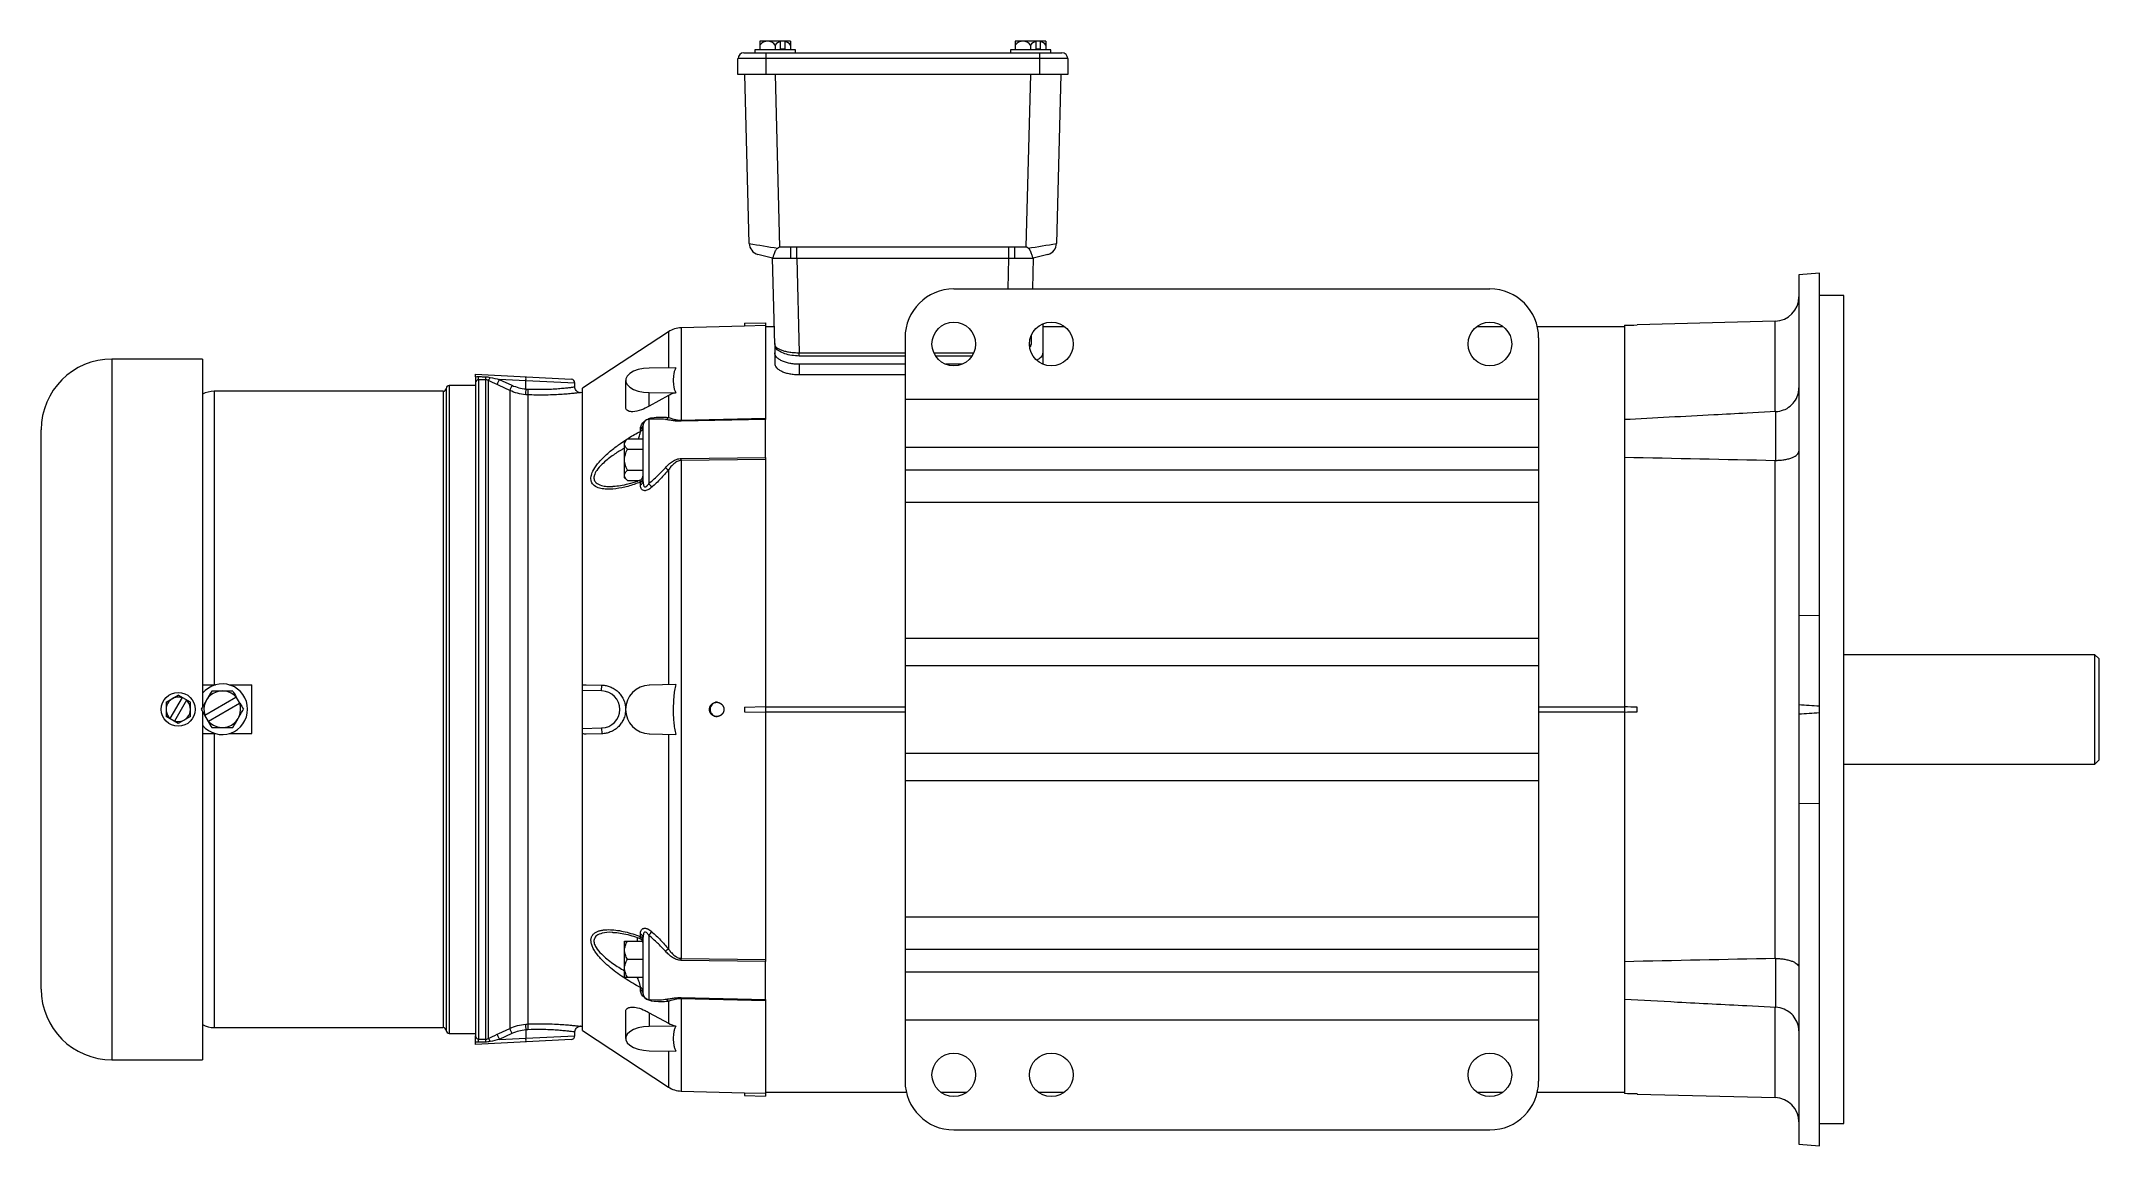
# Paper-space layout '_Bottom' of a CAD drawing. Header units: inches. Extents: x -11.8 to 9.3, y -4.5 to 6.9.
import ezdxf

# ---------------------------------------------------------------- set-up
doc = ezdxf.new("R2010")
doc.units = ezdxf.units.IN
doc.header["$MEASUREMENT"] = 0

psp = doc.layouts.new('_Bottom')

# ---------------------------------------------------------------- linework, layer by layer
at = {"color": 7, "linetype": 'Continuous', "lineweight": 15}
for p, q in [((-4.099, 6.77), (-4.514, 6.77)), ((-4.514, 6.77), (-4.514, 6.739)), ((-4.463, 6.859), (-4.463, 6.77)), ((-4.151, 6.859), (-4.463, 6.859)), ((-4.306, 6.818), (-4.306, 6.77)), ((-4.254, 6.855), (-4.254, 6.779)), ((-4.254, 6.779), (-4.203, 6.779)), ((-4.203, 6.779), (-4.203, 6.855)), ((-4.151, 6.859), (-4.151, 6.77)), ((-4.099, 6.739), (-4.099, 6.77)), ((-1.893, 6.77), (-1.893, 6.739)), ((-1.48, 6.77), (-1.893, 6.77)), ((-1.843, 6.859), (-1.843, 6.77)), ((-1.53, 6.859), (-1.843, 6.859)), ((-1.687, 6.818), (-1.687, 6.77)), ((-1.634, 6.855), (-1.634, 6.779)), ((-1.634, 6.779), (-1.583, 6.779)), ((-1.583, 6.779), (-1.583, 6.855)), ((-1.53, 6.859), (-1.53, 6.77)), ((-1.48, 6.739), (-1.48, 6.77)), ((-4.689, 6.515), (-4.689, 6.679)), ((-1.304, 6.679), (-4.689, 6.679)), ((-4.628, 6.739), (-1.365, 6.739)), ((-4.403, 6.739), (-4.403, 6.515)), ((-1.591, 6.515), (-1.591, 6.739)), ((-1.304, 6.679), (-1.304, 6.515)), ((-1.304, 6.515), (-4.689, 6.515)), ((-4.573, 4.783), (-4.618, 6.515)), ((-4.308, 6.515), (-4.262, 4.747)), ((-1.731, 4.747), (-1.685, 6.515)), ((-1.375, 6.515), (-1.42, 4.783)), ((-4.334, 4.63), (-4.484, 4.67)), ((-4.262, 4.747), (-4.145, 4.747)), ((-4.145, 4.63), (-4.145, 4.747)), ((-4.084, 4.747), (-1.909, 4.747)), ((-4.084, 4.63), (-4.084, 4.747)), ((-1.909, 4.63), (-1.909, 4.747)), ((-1.848, 4.747), (-1.731, 4.747)), ((-1.848, 4.63), (-1.848, 4.747)), ((-1.509, 4.67), (-1.659, 4.63)), ((-4.334, 4.63), (-1.659, 4.63)), ((-4.311, 3.745), (-4.334, 4.63)), ((-4.084, 4.63), (-4.059, 3.661)), ((-1.659, 4.63), (-1.667, 4.315)), ((6.406, 4.479), (6.196, 4.461)), ((6.196, 4.461), (6.196, -4.461)), ((6.406, -4.479), (6.406, 4.479)), ((-2.474, 4.315), (3.026, 4.315)), ((6.656, 4.249), (6.406, 4.249)), ((6.656, -4.249), (6.656, 4.249)), ((-5.401, 3.875), (-6.282, 3.296)), ((-4.622, 3.933), (-5.27, 3.916)), ((-4.622, 3.963), (-4.407, 3.969)), ((-4.622, 3.963), (-4.622, 3.933)), ((-4.407, 3.939), (-4.622, 3.933)), ((-4.407, 3.969), (-4.407, 2.989)), ((-4.316, 3.928), (-4.407, 3.928)), ((-2.974, 3.815), (-2.974, -3.815)), ((-1.679, 3.838), (-1.682, 3.745)), ((-1.561, 3.956), (-1.561, 3.549)), ((-1.338, 3.928), (-1.561, 3.928)), ((3.162, 3.928), (2.891, 3.928)), ((4.407, 3.928), (3.514, 3.928)), ((3.526, 3.815), (3.526, -3.815)), ((4.407, 3.943), (4.407, -3.943)), ((5.953, 3.984), (4.537, 3.947)), ((4.537, 3.947), (4.537, 3.946)), ((-10.181, 3.596), (-11.111, 3.596)), ((-10.181, 3.596), (-10.181, 0.027)), ((-4.311, 3.757), (-4.311, 3.549)), ((-4.31, 3.744), (-4.309, 3.731)), ((-4.059, 3.627), (-4.059, 3.661)), ((-2.974, 3.627), (-4.059, 3.627)), ((-2.286, 3.627), (-2.661, 3.627)), ((-1.685, 3.731), (-1.691, 3.719)), ((-1.684, 3.731), (-1.683, 3.745)), ((-7.382, 3.44), (-6.399, 3.389)), ((-7.382, 3.415), (-7.382, 3.44)), ((-7.351, 3.383), (-7.351, -3.383)), ((-7.277, 3.384), (-7.277, -3.384)), ((-7.251, 3.378), (-7.251, -3.378)), ((-7.137, 3.387), (-7.007, 3.327)), ((-6.864, 3.373), (-7.137, 3.387)), ((-5.327, 3.506), (-5.598, 3.502)), ((-4.061, 3.542), (-4.061, 3.436)), ((-2.974, 3.542), (-4.061, 3.542)), ((-4.061, 3.436), (-2.974, 3.436)), ((-2.392, 3.542), (-2.555, 3.542)), ((-7.712, 3.265), (-10.062, 3.265)), ((-7.681, 3.295), (-7.681, -3.295)), ((-7.382, 3.325), (-7.651, 3.325)), ((-7.382, 3.351), (-7.382, -3.351)), ((-7.029, 3.273), (-7.029, -3.273)), ((-6.864, 3.289), (-6.864, 3.373)), ((-6.844, 3.228), (-6.844, -3.228)), ((-6.361, 3.311), (-6.361, 3.349)), ((-6.282, 3.25), (-6.306, 3.251)), ((-6.282, -3.296), (-6.282, 3.296)), ((-5.842, 3.377), (-5.842, 3.107)), ((-5.598, 3.112), (-5.598, 3.253)), ((-5.598, 3.253), (-5.327, 3.249)), ((-5.401, 3.221), (-5.598, 3.112)), ((-5.401, 3.221), (-5.401, 2.996)), ((-2.974, 3.185), (3.526, 3.185)), ((-5.522, 2.98), (-5.603, 2.978)), ((-5.27, 2.969), (-4.407, 2.989)), ((-4.407, 2.977), (-5.27, 2.957)), ((-4.407, 2.586), (-4.407, 2.977)), ((5.96, 3.056), (5.664, 3.04)), ((-11.837, -2.87), (-11.837, 2.87)), ((-5.823, 2.777), (-5.852, 2.749)), ((-5.852, 2.378), (-5.852, 2.749)), ((-5.823, 2.777), (-5.662, 2.777)), ((-5.689, 2.854), (-5.689, 2.876)), ((-5.662, 2.337), (-5.662, 2.918)), ((-5.823, 2.67), (-5.662, 2.67)), ((-5.27, 2.575), (-4.407, 2.586)), ((-4.407, 2.566), (-5.27, 2.555)), ((-5.27, 2.555), (-5.27, -2.555)), ((-4.407, 2.566), (-4.407, -2.566)), ((-2.974, 2.692), (3.526, 2.692)), ((5.953, -2.556), (5.953, 2.556)), ((-5.852, 2.378), (-5.823, 2.349)), ((-5.823, 2.456), (-5.662, 2.456)), ((-5.823, 2.349), (-5.698, 2.349)), ((-5.689, 2.306), (-5.689, 2.333)), ((-5.401, 2.459), (-5.401, 0.255)), ((-2.974, 2.459), (3.526, 2.459)), ((-2.974, 2.127), (3.526, 2.127)), ((6.406, 0.964), (6.196, 0.962)), ((-2.974, 0.731), (3.526, 0.731)), ((-2.974, 0.45), (3.526, 0.45)), ((9.234, 0.562), (6.656, 0.562)), ((9.274, 0.522), (9.234, 0.562)), ((9.234, -0.562), (9.234, 0.562)), ((9.274, 0.522), (9.274, -0.522)), ((-10.181, 0.252), (-10.05, 0.252)), ((-9.909, 0.252), (-9.675, 0.252)), ((-9.675, -0.248), (-9.675, 0.252)), ((-6.246, 0.254), (-6.085, 0.25)), ((-6.087, 0.19), (-6.085, 0.25)), ((-5.327, 0.257), (-5.598, 0.25)), ((-10.556, 0.073), (-10.431, 0.145)), ((-10.556, 0.073), (-10.556, -0.071)), ((-10.392, 0.123), (-10.517, -0.094)), ((-10.345, 0.096), (-10.47, -0.121)), ((-10.306, 0.073), (-10.431, 0.145)), ((-10.306, -0.071), (-10.306, 0.073)), ((-10.157, -0.058), (-9.839, 0.126)), ((-9.802, 0.061), (-10.12, -0.123)), ((-9.798, 0.063), (-9.836, 0.128)), ((-6.087, 0.19), (-6.282, 0.195)), ((-4.622, 0.023), (-4.407, 0.029)), ((-4.622, 0.023), (-4.622, -0.023)), ((-4.407, 0.025), (-2.974, 0.025)), ((3.526, 0.025), (4.407, 0.025)), ((4.537, -0.023), (4.537, 0.023)), ((-10.431, -0.143), (-10.556, -0.071)), ((-10.306, -0.071), (-10.431, -0.143)), ((-10.181, -0.023), (-10.181, -3.596)), ((-10.161, -0.06), (-10.123, -0.125)), ((-6.282, -0.195), (-6.087, -0.19)), ((-6.087, -0.19), (-6.085, -0.25)), ((-4.622, -0.023), (-4.407, -0.029)), ((-4.407, -0.025), (-2.974, -0.025)), ((3.526, -0.025), (4.407, -0.025)), ((-10.181, -0.248), (-10.052, -0.248)), ((-9.907, -0.248), (-9.675, -0.248)), ((-6.085, -0.25), (-6.246, -0.254)), ((-5.598, -0.25), (-5.327, -0.257)), ((-5.401, -0.255), (-5.401, -2.459)), ((-2.974, -0.45), (3.526, -0.45)), ((6.656, -0.562), (9.234, -0.562)), ((9.234, -0.562), (9.274, -0.522)), ((-2.974, -0.731), (3.526, -0.731)), ((6.196, -0.962), (6.406, -0.964)), ((-5.689, -2.333), (-5.689, -2.306)), ((-2.974, -2.127), (3.526, -2.127)), ((-5.852, -2.749), (-5.852, -2.378)), ((-5.823, -2.378), (-5.668, -2.378)), ((-5.662, -2.918), (-5.662, -2.337)), ((-2.974, -2.459), (3.526, -2.459)), ((-5.823, -2.563), (-5.662, -2.563)), ((-5.27, -2.555), (-4.407, -2.566)), ((-4.407, -2.586), (-5.27, -2.575)), ((-4.407, -2.977), (-4.407, -2.586)), ((-2.974, -2.692), (3.526, -2.692)), ((-5.823, -2.749), (-5.662, -2.749)), ((-5.689, -2.876), (-5.689, -2.854)), ((-5.842, -3.107), (-5.842, -3.377)), ((-5.603, -2.978), (-5.522, -2.98)), ((-5.598, -3.112), (-5.401, -3.221)), ((-5.598, -3.112), (-5.598, -3.253)), ((-5.401, -2.996), (-5.401, -3.221)), ((-5.27, -2.957), (-4.407, -2.977)), ((-4.407, -2.989), (-5.27, -2.969)), ((-4.407, -2.989), (-4.407, -3.969)), ((5.661, -3.04), (5.96, -3.056)), ((-10.062, -3.265), (-7.712, -3.265)), ((-7.651, -3.325), (-7.382, -3.325)), ((-7.007, -3.327), (-7.137, -3.387)), ((-7.137, -3.387), (-6.864, -3.373)), ((-6.864, -3.289), (-6.864, -3.373)), ((-6.361, -3.349), (-6.361, -3.311)), ((-6.306, -3.251), (-6.282, -3.25)), ((-6.282, -3.296), (-5.401, -3.875)), ((-5.327, -3.249), (-5.598, -3.253)), ((-2.974, -3.185), (3.526, -3.185)), ((-6.399, -3.389), (-7.382, -3.44)), ((-7.382, -3.44), (-7.382, -3.415)), ((-5.598, -3.502), (-5.327, -3.506)), ((-11.111, -3.596), (-10.181, -3.596)), ((-5.27, -3.916), (-4.622, -3.933)), ((-4.622, -3.933), (-4.407, -3.939)), ((-4.622, -3.933), (-4.622, -3.963)), ((-4.622, -3.963), (-4.407, -3.969)), ((-4.407, -3.928), (-2.961, -3.928)), ((-2.609, -3.928), (-2.338, -3.928)), ((-1.609, -3.928), (-1.338, -3.928)), ((2.891, -3.928), (3.162, -3.928)), ((3.514, -3.928), (4.407, -3.928)), ((4.537, -3.946), (4.537, -3.947)), ((4.537, -3.947), (5.953, -3.984)), ((-2.474, -4.315), (3.026, -4.315)), ((6.406, -4.249), (6.656, -4.249)), ((6.196, -4.461), (6.406, -4.479))]:
    psp.add_line(p, q, dxfattribs=at)
at = {"color": 8, "linetype": 'Continuous', "lineweight": 15}
for p, q in [((-1.917, 4.315), (-1.909, 4.63)), ((-5.401, 3.875), (-5.401, 3.505)), ((-5.27, 3.916), (-5.27, 2.969)), ((5.953, 3.056), (5.953, 3.984)), ((-11.111, 3.596), (-11.111, -3.596)), ((-4.059, 3.661), (-2.974, 3.661)), ((-2.679, 3.661), (-2.268, 3.661)), ((-1.692, 3.724), (-1.682, 3.745)), ((-10.062, 3.265), (-10.062, 0.252)), ((-7.712, 3.265), (-7.712, -3.265)), ((-7.651, 3.325), (-7.651, -3.325)), ((-6.361, 3.349), (-6.864, 3.373)), ((-5.603, 2.978), (-5.603, 2.319)), ((5.96, 2.556), (5.96, 3.056)), ((-5.72, 2.336), (-5.72, 2.349)), ((-10.062, -0.248), (-10.062, -3.265)), ((-5.603, -2.319), (-5.603, -2.978)), ((-5.72, -2.378), (-5.72, -2.339)), ((5.96, -3.056), (5.96, -2.556)), ((-5.27, -2.969), (-5.27, -3.916)), ((5.953, -3.984), (5.953, -3.056)), ((-6.864, -3.373), (-6.361, -3.349)), ((-5.401, -3.505), (-5.401, -3.875))]:
    psp.add_line(p, q, dxfattribs=at)
at = {"color": 7, "linetype": 'Continuous', "lineweight": 15, "flags": 128}
for points in [[(-5.598, 3.502), (-5.657, 3.498), (-5.712, 3.487), (-5.76, 3.47), (-5.799, 3.447), (-5.826, 3.421), (-5.84, 3.392), (-5.84, 3.363), (-5.826, 3.334), (-5.799, 3.308), (-5.76, 3.285), (-5.712, 3.268), (-5.657, 3.257), (-5.598, 3.253)], [(-7.029, 3.273), (-7.138, 3.324), (-7.159, 3.334)], [(-7.159, -3.334), (-7.143, -3.326), (-7.029, -3.273)], [(-5.598, -3.253), (-5.657, -3.257), (-5.712, -3.268), (-5.76, -3.285), (-5.799, -3.308), (-5.826, -3.334), (-5.84, -3.363), (-5.84, -3.392), (-5.826, -3.421), (-5.799, -3.447), (-5.76, -3.47), (-5.712, -3.487), (-5.657, -3.498), (-5.598, -3.502)]]:
    psp.add_lwpolyline(points, dxfattribs=at)
at = {"color": 7, "linetype": 'Continuous', "lineweight": 15}
for centre, radius in [((-2.474, 3.75), 0.224), ((-1.473, 3.75), 0.224), ((3.026, 3.75), 0.224), ((-10.431, 0.001), 0.174), ((-2.474, -3.75), 0.224), ((-1.473, -3.75), 0.224), ((3.026, -3.75), 0.224)]:
    psp.add_circle(centre, radius, dxfattribs=at)
for centre, radius, start, end in [((-4.383, 6.76), 0.0987, 91.0785, 144.0358), ((-4.386, 6.76), 0.0987, 35.9642, 88.9215), ((-4.224, 6.756), 0.103, 107.2896, 143.3997), ((-4.479, 6.771), 0.239, 20.4225, 21.3987), ((-4.427, 6.771), 0.239, 20.4225, 21.3987), ((-4.233, 6.756), 0.103, 36.6003, 72.7104), ((-1.763, 6.76), 0.0987, 91.0785, 144.0358), ((-1.766, 6.76), 0.0987, 35.9642, 88.9215), ((-1.604, 6.756), 0.103, 107.2896, 143.3997), ((-1.859, 6.771), 0.239, 20.4225, 21.3987), ((-1.807, 6.771), 0.239, 20.4225, 21.3987), ((-1.613, 6.756), 0.103, 36.6003, 72.7104), ((-4.628, 6.679), 0.06, 90, 180), ((-1.365, 6.679), 0.06, 0, 90), ((-3.22, 12.057), 7.399, 259.468, 261.7562), ((-4.453, 4.786), 0.12, 181.5, 255), ((-2.773, 12.057), 7.399, 278.2438, 280.532), ((-1.54, 4.786), 0.12, 285, 358.5), ((-2.474, 3.815), 0.5, 90, 180), ((3.026, 3.815), 0.5, 0, 90), ((5.946, 4.234), 0.25, 271.5, 0), ((-5.264, 3.667), 0.25, 91.5, 123.3351), ((-11.111, 2.87), 0.726, 90, 180), ((-7.219, 3.417), 0.137, 180.2705, 194.211), ((-7.165, 3.415), 0.116, 180.609, 195.5927), ((-7.322, 3.451), 0.102, 314.2137, 334.9553), ((-6.751, 3.196), 0.431, 153.6061, 161.3174), ((-7.055, 3.393), 0.192, 354.0433, 5.9567), ((-6.401, 3.349), 0.04, 1.3179, 87), ((-10.062, 3.015), 0.25, 90, 118.6854), ((-7.712, 3.295), 0.03, 270, 0), ((-7.651, 3.295), 0.03, 90, 180), ((-6.62, 3.135), 0.432, 153.6101, 161.3052), ((-6.454, 3.24), 0.413, 173.2726, 181.4449), ((-6.593, 3.266), 0.253, 175.2727, 188.6544), ((-5.602, 2.918), 0.06, 91.5, 180), ((-5.441, 3.023), 0.0489, 280.5988, 325.7174), ((-5.792, 2.963), 0.522, 359.3655, 0.6345), ((5.946, 3.306), 0.25, 273, 291.4832), ((-5.707, 2.918), 0.0454, 293.7861, 356.9186), ((-5.706, 2.896), 0.0451, 293.4992, 356.7984), ((-6.952, 2.565), 1.682, 359.6508, 0.3492), ((-5.721, 2.404), 0.06, 290.0197, 359.9915), ((-5.699, 2.369), 0.0378, 286.1388, 352.9984), ((-5.699, 2.342), 0.0375, 285.7369, 352.7449), ((-5.196, 2.777), 0.379, 231.3653, 237.2181), ((-5.927, 2.016), 0.443, 36.6495, 42.9888), ((-9.979, 0.002), 0.26, 218.9969, 141.0031), ((-5.591, 0), 0.25, 91.5, 268.5), ((-10.431, 0.001), 0.125, 72.4742, 227.5258), ((-10.431, 0.001), 0.125, 252.4742, 47.5258), ((-9.979, 0.002), 0.188, 41.537, 198.463), ((-9.979, 0.002), 0.188, 221.537, 18.463), ((-6.091, 0), 0.19, 271.5, 88.5), ((-5.699, -2.342), 0.0375, 7.2551, 74.2631), ((-5.927, -2.016), 0.443, 317.0112, 323.3505), ((-5.721, -2.404), 0.06, 0.0085, 69.9405), ((-5.699, -2.369), 0.0378, 7.0016, 73.8612), ((-5.196, -2.777), 0.379, 122.7819, 128.6347), ((-6.952, -2.565), 1.682, 359.6508, 0.3492), ((-11.111, -2.87), 0.726, 180, 270), ((-5.706, -2.896), 0.0451, 3.2016, 66.5008), ((-5.707, -2.918), 0.0454, 3.0814, 66.2139), ((-5.602, -2.918), 0.06, 180, 268.5), ((-5.441, -3.023), 0.0489, 34.2826, 79.4012), ((-5.792, -2.963), 0.522, 359.3655, 0.6345), ((5.946, -3.306), 0.25, 66.7547, 87), ((-10.062, -3.015), 0.25, 241.3146, 270), ((-7.712, -3.295), 0.03, 0, 90), ((-7.651, -3.295), 0.03, 180, 270), ((-6.751, -3.196), 0.431, 198.6826, 206.3939), ((-6.62, -3.135), 0.432, 198.6948, 206.3899), ((-6.454, -3.24), 0.413, 178.5551, 186.7274), ((-7.055, -3.393), 0.192, 354.0433, 5.9567), ((-6.593, -3.266), 0.253, 171.3456, 184.7273), ((-6.401, -3.349), 0.04, 273, 358.1517), ((-7.219, -3.417), 0.137, 165.789, 179.7295), ((-7.165, -3.415), 0.116, 164.4073, 179.391), ((-7.322, -3.451), 0.102, 25.0447, 45.7863), ((-5.264, -3.667), 0.25, 236.6649, 268.5), ((-2.474, -3.815), 0.5, 180, 270), ((3.026, -3.815), 0.5, 270, 0), ((5.946, -4.234), 0.25, 0, 88.5)]:
    psp.add_arc(centre, radius, start, end, dxfattribs=at)
at = {"color": 8, "linetype": 'Continuous', "lineweight": 15}
for centre, radius, start, end in [((-5.608, 3.011), 0.0405, 305.3998, 333.3049), ((-5.721, -2.639), 0.114, 270.3287, 285.0124), ((-5.608, -3.011), 0.0405, 26.6951, 54.6002)]:
    psp.add_arc(centre, radius, start, end, dxfattribs=at)
at = {"color": 7, "linetype": 'Continuous', "lineweight": 15}
for points, knots in [([(-4.334, 4.63), (-4.333, 4.63), (-4.332, 4.631), (-4.33, 4.634), (-4.329, 4.636), (-4.327, 4.641), (-4.326, 4.645), (-4.323, 4.653), (-4.322, 4.658), (-4.318, 4.668), (-4.316, 4.674), (-4.312, 4.686), (-4.31, 4.692), (-4.304, 4.705), (-4.301, 4.712), (-4.295, 4.721), (-4.293, 4.724), (-4.288, 4.73), (-4.285, 4.733), (-4.281, 4.735)], [0, 0, 0, 0, 0.125, 0.125, 0.25, 0.25, 0.375, 0.375, 0.5, 0.5, 0.625, 0.625, 0.75, 0.75, 0.875, 0.875, 0.9375, 0.9375, 1, 1, 1, 1]), ([(-1.909, 4.747), (-1.901, 4.747), (-1.893, 4.747), (-1.886, 4.747), (-1.873, 4.747), (-1.861, 4.747), (-1.848, 4.747)], [0, 0, 0, 0, 0.000583438, 0.000583438, 0.000583438, 0.001530285, 0.001530285, 0.001530285, 0.001530285]), ([(-1.712, 4.735), (-1.708, 4.733), (-1.705, 4.73), (-1.7, 4.724), (-1.698, 4.721), (-1.692, 4.712), (-1.689, 4.705), (-1.683, 4.692), (-1.681, 4.686), (-1.677, 4.674), (-1.675, 4.668), (-1.671, 4.658), (-1.67, 4.653), (-1.667, 4.645), (-1.666, 4.641), (-1.664, 4.636), (-1.663, 4.634), (-1.661, 4.631), (-1.66, 4.63), (-1.659, 4.63)], [0, 0, 0, 0, 0.0625, 0.0625, 0.125, 0.125, 0.25, 0.25, 0.375, 0.375, 0.5, 0.5, 0.625, 0.625, 0.75, 0.75, 0.875, 0.875, 1, 1, 1, 1]), ([(-4.311, 3.745), (-4.311, 3.74), (-4.309, 3.734), (-4.305, 3.727), (-4.303, 3.724), (-4.298, 3.719), (-4.295, 3.716), (-4.286, 3.709), (-4.278, 3.704), (-4.265, 3.697), (-4.26, 3.695), (-4.25, 3.691), (-4.244, 3.689), (-4.227, 3.683), (-4.214, 3.679), (-4.194, 3.674), (-4.187, 3.673), (-4.172, 3.67), (-4.165, 3.668), (-4.142, 3.665), (-4.126, 3.663), (-4.093, 3.661), (-4.076, 3.661), (-4.059, 3.661)], [0, 0, 0, 0, 0.125, 0.125, 0.1875, 0.1875, 0.25, 0.25, 0.375, 0.375, 0.4375, 0.4375, 0.5, 0.5, 0.625, 0.625, 0.6875, 0.6875, 0.75, 0.75, 0.875, 0.875, 1, 1, 1, 1]), ([(-4.061, 3.542), (-4.078, 3.542), (-4.095, 3.542), (-4.127, 3.546), (-4.143, 3.548), (-4.173, 3.554), (-4.188, 3.558), (-4.208, 3.565), (-4.215, 3.567), (-4.228, 3.573), (-4.234, 3.575), (-4.245, 3.581), (-4.25, 3.584), (-4.261, 3.59), (-4.266, 3.593), (-4.279, 3.603), (-4.287, 3.609), (-4.299, 3.623), (-4.304, 3.63), (-4.31, 3.645), (-4.311, 3.652), (-4.311, 3.659)], [0, 0, 0, 0, 0.125, 0.125, 0.25, 0.25, 0.375, 0.375, 0.4375, 0.4375, 0.5, 0.5, 0.5625, 0.5625, 0.625, 0.625, 0.75, 0.75, 0.875, 0.875, 1, 1, 1, 1]), ([(-4.059, 3.627), (-4.085, 3.628), (-4.138, 3.631), (-4.21, 3.649), (-4.267, 3.675), (-4.302, 3.704), (-4.306, 3.723), (-4.308, 3.731)], [0, 0, 0, 0, 0.204903, 0.410367, 0.625297, 0.853557, 1, 1, 1, 1]), ([(-1.561, 3.659), (-1.564, 3.648), (-1.569, 3.625), (-1.593, 3.598), (-1.618, 3.587), (-1.622, 3.586)], [0, 0, 0, 0, 0.426468, 0.924648, 1, 1, 1, 1]), ([(-7.382, 3.415), (-7.382, 3.409), (-7.382, 3.403), (-7.382, 3.392), (-7.382, 3.387), (-7.382, 3.377), (-7.382, 3.373), (-7.382, 3.366), (-7.382, 3.363), (-7.382, 3.357), (-7.382, 3.354), (-7.382, 3.351)], [0, 0, 0, 0, 0.25, 0.25, 0.5, 0.5, 0.75, 0.75, 0.875, 0.875, 1, 1, 1, 1]), ([(-7.351, 3.383), (-7.354, 3.383), (-7.356, 3.383), (-7.36, 3.381), (-7.361, 3.381), (-7.366, 3.378), (-7.369, 3.375), (-7.373, 3.371), (-7.375, 3.369), (-7.377, 3.365), (-7.378, 3.363), (-7.38, 3.359), (-7.381, 3.357), (-7.381, 3.353), (-7.382, 3.352), (-7.382, 3.351)], [0, 0, 0, 0, 0.125, 0.125, 0.25, 0.25, 0.5, 0.5, 0.625, 0.625, 0.75, 0.75, 0.875, 0.875, 1, 1, 1, 1]), ([(-7.356, 3.416), (-7.342, 3.416), (-7.328, 3.415), (-7.314, 3.415), (-7.303, 3.415), (-7.292, 3.415), (-7.281, 3.414)], [0, 0, 0, 0, 0.001049059, 0.001049059, 0.001049059, 0.001898795, 0.001898795, 0.001898795, 0.001898795]), ([(-7.277, 3.384), (-7.288, 3.384), (-7.299, 3.384), (-7.31, 3.384), (-7.324, 3.384), (-7.338, 3.383), (-7.351, 3.383)], [0, 0, 0, 0, 0.000851736, 0.000851736, 0.000851736, 0.001903169, 0.001903169, 0.001903169, 0.001903169]), ([(-7.251, 3.378), (-7.255, 3.38), (-7.259, 3.382), (-7.268, 3.384), (-7.272, 3.384), (-7.277, 3.384)], [0, 0, 0, 0, 0.5, 0.5, 1, 1, 1, 1]), ([(-5.327, 3.506), (-5.332, 3.495), (-5.336, 3.485), (-5.343, 3.464), (-5.345, 3.453), (-5.351, 3.421), (-5.353, 3.399), (-5.353, 3.356), (-5.351, 3.334), (-5.345, 3.302), (-5.343, 3.291), (-5.336, 3.27), (-5.332, 3.26), (-5.327, 3.249)], [0, 0, 0, 0, 0.125, 0.125, 0.25, 0.25, 0.5, 0.5, 0.75, 0.75, 0.875, 0.875, 1, 1, 1, 1]), ([(-4.311, 3.549), (-4.311, 3.542), (-4.31, 3.535), (-4.303, 3.521), (-4.299, 3.514), (-4.286, 3.5), (-4.278, 3.494), (-4.265, 3.485), (-4.26, 3.482), (-4.249, 3.476), (-4.244, 3.473), (-4.226, 3.465), (-4.214, 3.46), (-4.186, 3.451), (-4.172, 3.448), (-4.142, 3.442), (-4.126, 3.44), (-4.094, 3.436), (-4.078, 3.436), (-4.061, 3.436)], [0, 0, 0, 0, 0.125, 0.125, 0.25, 0.25, 0.375, 0.375, 0.4375, 0.4375, 0.5, 0.5, 0.625, 0.625, 0.75, 0.75, 0.875, 0.875, 1, 1, 1, 1]), ([(-6.866, 3.23), (-6.895, 3.232), (-6.922, 3.237), (-6.977, 3.252), (-7.003, 3.262), (-7.029, 3.273)], [0, 0, 0, 0, 0.5, 0.5, 1, 1, 1, 1]), ([(-7.007, 3.327), (-6.984, 3.316), (-6.961, 3.308), (-6.913, 3.295), (-6.889, 3.291), (-6.864, 3.289)], [0, 0, 0, 0, 0.5, 0.5, 1, 1, 1, 1]), ([(-6.306, 3.251), (-6.305, 3.251), (-6.303, 3.251), (-6.314, 3.25), (-6.339, 3.247), (-6.382, 3.242), (-6.439, 3.237), (-6.509, 3.232), (-6.59, 3.228), (-6.7, 3.225), (-6.789, 3.227), (-6.844, 3.228)], [0, 0, 0, 0, 0.014653, 0.128635, 0.239038, 0.352705, 0.464309, 0.579147, 0.691958, 0.808037, 1, 1, 1, 1]), ([(-6.319, 3.254), (-6.324, 3.256), (-6.335, 3.26), (-6.349, 3.273), (-6.36, 3.291), (-6.361, 3.304), (-6.361, 3.311)], [0, 0, 0, 0, 0.2041562, 0.4620833, 0.7373631, 1, 1, 1, 1]), ([(-5.327, 3.249), (-5.34, 3.246), (-5.353, 3.243), (-5.378, 3.233), (-5.39, 3.228), (-5.401, 3.221)], [0, 0, 0, 0, 0.5, 0.5, 1, 1, 1, 1]), ([(6.038, 3.073), (6.038, 3.073), (6.064, 3.079), (6.11, 3.113), (6.165, 3.172), (6.191, 3.238), (6.196, 3.282), (6.196, 3.299), (6.196, 3.3), (6.196, 3.3)], [0, 0, 0, 0, 0.001014, 0.263824, 0.535676, 0.822277, 0.984095, 0.997193, 1, 1, 1, 1]), ([(-5.598, 3.112), (-5.625, 3.098), (-5.686, 3.068), (-5.763, 3.051), (-5.817, 3.06), (-5.841, 3.08), (-5.839, 3.101), (-5.839, 3.107)], [0, 0, 0, 0, 0.234436, 0.514479, 0.715188, 0.916711, 1, 1, 1, 1]), ([(-5.689, 2.876), (-5.689, 2.882), (-5.688, 2.887), (-5.686, 2.899), (-5.684, 2.905), (-5.679, 2.918), (-5.675, 2.924), (-5.667, 2.938), (-5.661, 2.944), (-5.652, 2.953), (-5.649, 2.956), (-5.642, 2.962), (-5.639, 2.965), (-5.632, 2.97), (-5.628, 2.972), (-5.621, 2.976), (-5.617, 2.978), (-5.606, 2.984), (-5.599, 2.986), (-5.585, 2.991), (-5.578, 2.992), (-5.572, 2.993)], [0, 0, 0, 0, 0.125, 0.125, 0.25, 0.25, 0.375, 0.375, 0.5, 0.5, 0.5625, 0.5625, 0.625, 0.625, 0.6875, 0.6875, 0.75, 0.75, 0.875, 0.875, 1, 1, 1, 1]), ([(-5.572, 2.993), (-5.541, 2.997), (-5.511, 3), (-5.454, 3.001), (-5.427, 3), (-5.401, 2.996)], [0, 0, 0, 0, 0.5, 0.5, 1, 1, 1, 1]), ([(-5.27, 2.957), (-5.287, 2.957), (-5.302, 2.957), (-5.333, 2.96), (-5.347, 2.962), (-5.374, 2.966), (-5.387, 2.968), (-5.411, 2.972), (-5.422, 2.974), (-5.432, 2.975)], [0, 0, 0, 0, 0.25, 0.25, 0.5, 0.5, 0.75, 0.75, 1, 1, 1, 1]), ([(-5.401, 2.996), (-5.393, 2.993), (-5.385, 2.99), (-5.366, 2.985), (-5.357, 2.982), (-5.335, 2.976), (-5.324, 2.973), (-5.305, 2.97), (-5.298, 2.97), (-5.285, 2.969), (-5.277, 2.968), (-5.27, 2.969)], [0, 0, 0, 0, 0.25, 0.25, 0.5, 0.5, 0.75, 0.75, 0.875, 0.875, 1, 1, 1, 1]), ([(5.664, 3.04), (5.551, 3.034), (5.132, 3.013), (4.712, 2.99), (4.407, 2.974)], [0, 0, 0, 0, 0.270553, 1, 1, 1, 1]), ([(-5.852, 2.724), (-5.852, 2.733), (-5.849, 2.742), (-5.838, 2.76), (-5.831, 2.769), (-5.823, 2.777)], [0, 0, 0, 0, 0.5, 0.5, 1, 1, 1, 1]), ([(-5.823, 2.67), (-5.831, 2.679), (-5.838, 2.687), (-5.846, 2.701), (-5.848, 2.705), (-5.851, 2.714), (-5.852, 2.719), (-5.852, 2.724)], [0, 0, 0, 0, 0.5, 0.5, 0.75, 0.75, 1, 1, 1, 1]), ([(-5.852, 2.563), (-5.852, 2.582), (-5.849, 2.6), (-5.841, 2.627), (-5.838, 2.636), (-5.831, 2.654), (-5.827, 2.662), (-5.823, 2.67)], [0, 0, 0, 0, 0.5, 0.5, 0.75, 0.75, 1, 1, 1, 1]), ([(-5.823, 2.456), (-5.831, 2.473), (-5.838, 2.49), (-5.846, 2.517), (-5.848, 2.526), (-5.851, 2.544), (-5.852, 2.554), (-5.852, 2.563)], [0, 0, 0, 0, 0.5, 0.5, 0.75, 0.75, 1, 1, 1, 1]), ([(-5.432, 2.481), (-5.422, 2.493), (-5.411, 2.505), (-5.387, 2.526), (-5.374, 2.536), (-5.347, 2.554), (-5.333, 2.561), (-5.302, 2.572), (-5.287, 2.575), (-5.27, 2.575)], [0, 0, 0, 0, 0.25, 0.25, 0.5, 0.5, 0.75, 0.75, 1, 1, 1, 1]), ([(-5.27, 2.555), (-5.277, 2.555), (-5.284, 2.554), (-5.298, 2.55), (-5.305, 2.548), (-5.324, 2.538), (-5.335, 2.53), (-5.357, 2.512), (-5.366, 2.502), (-5.385, 2.481), (-5.393, 2.47), (-5.401, 2.459)], [0, 0, 0, 0, 0.125, 0.125, 0.25, 0.25, 0.5, 0.5, 0.75, 0.75, 1, 1, 1, 1]), ([(5.96, 2.556), (5.976, 2.556), (5.992, 2.557), (6.015, 2.559), (6.023, 2.56), (6.038, 2.562), (6.046, 2.563), (6.067, 2.567), (6.081, 2.57), (6.1, 2.575), (6.107, 2.577), (6.118, 2.581), (6.124, 2.583), (6.14, 2.589), (6.15, 2.594), (6.166, 2.604), (6.173, 2.61), (6.185, 2.621), (6.189, 2.627), (6.194, 2.636), (6.195, 2.639), (6.196, 2.644), (6.196, 2.645), (6.196, 2.648), (6.196, 2.65), (6.196, 2.652)], [0, 0, 0, 0, 0.125, 0.125, 0.1875, 0.1875, 0.25, 0.25, 0.375, 0.375, 0.4375, 0.4375, 0.5, 0.5, 0.625, 0.625, 0.75, 0.75, 0.875, 0.875, 0.9375, 0.9375, 0.96875, 0.96875, 1, 1, 1, 1]), ([(-5.702, 2.348), (-5.708, 2.346), (-5.746, 2.33), (-5.812, 2.312), (-5.893, 2.294), (-5.945, 2.288), (-5.969, 2.288), (-5.971, 2.288)], [0, 0, 0, 0, 0.062478, 0.413126, 0.702682, 0.967397, 1, 1, 1, 1]), ([(-5.852, 2.403), (-5.852, 2.412), (-5.849, 2.421), (-5.838, 2.439), (-5.831, 2.448), (-5.823, 2.456)], [0, 0, 0, 0, 0.5, 0.5, 1, 1, 1, 1]), ([(-5.823, 2.349), (-5.831, 2.357), (-5.838, 2.366), (-5.846, 2.379), (-5.848, 2.384), (-5.851, 2.393), (-5.852, 2.398), (-5.852, 2.403)], [0, 0, 0, 0, 0.5, 0.5, 0.75, 0.75, 1, 1, 1, 1]), ([(-5.662, 2.337), (-5.662, 2.327), (-5.661, 2.317), (-5.658, 2.303), (-5.657, 2.298), (-5.654, 2.292), (-5.653, 2.29), (-5.65, 2.287), (-5.648, 2.286), (-5.645, 2.284), (-5.643, 2.284), (-5.639, 2.284), (-5.637, 2.285), (-5.632, 2.286), (-5.63, 2.288), (-5.626, 2.29), (-5.624, 2.292), (-5.619, 2.297), (-5.615, 2.301), (-5.609, 2.31), (-5.606, 2.314), (-5.603, 2.319)], [0, 0, 0, 0, 0.25, 0.25, 0.375, 0.375, 0.4375, 0.4375, 0.5, 0.5, 0.5625, 0.5625, 0.625, 0.625, 0.6875, 0.6875, 0.75, 0.75, 0.875, 0.875, 1, 1, 1, 1]), ([(-5.603, 2.319), (-5.573, 2.344), (-5.543, 2.37), (-5.486, 2.424), (-5.459, 2.452), (-5.432, 2.481)], [0, 0, 0, 0, 0.5, 0.5, 1, 1, 1, 1]), ([(-5.401, 2.459), (-5.427, 2.427), (-5.454, 2.396), (-5.511, 2.337), (-5.541, 2.309), (-5.572, 2.281)], [0, 0, 0, 0, 0.5, 0.5, 1, 1, 1, 1]), ([(-5.572, 2.281), (-5.578, 2.275), (-5.585, 2.27), (-5.599, 2.26), (-5.606, 2.256), (-5.621, 2.25), (-5.628, 2.247), (-5.639, 2.245), (-5.642, 2.245), (-5.649, 2.245), (-5.652, 2.246), (-5.661, 2.248), (-5.667, 2.251), (-5.675, 2.258), (-5.679, 2.263), (-5.687, 2.279), (-5.689, 2.292), (-5.689, 2.306)], [0, 0, 0, 0, 0.125, 0.125, 0.25, 0.25, 0.375, 0.375, 0.4375, 0.4375, 0.5, 0.5, 0.625, 0.625, 0.75, 0.75, 1, 1, 1, 1]), ([(-6.085, 0.25), (-6.07, 0.25), (-6.055, 0.248), (-6.034, 0.243), (-6.027, 0.242), (-6.012, 0.237), (-6.005, 0.235), (-5.984, 0.226), (-5.971, 0.219), (-5.945, 0.203), (-5.932, 0.194), (-5.915, 0.177), (-5.909, 0.171), (-5.899, 0.159), (-5.894, 0.153), (-5.884, 0.14), (-5.879, 0.133), (-5.871, 0.118), (-5.867, 0.11), (-5.856, 0.087), (-5.851, 0.07), (-5.845, 0.045), (-5.844, 0.036), (-5.842, 0.018), (-5.842, 0.009), (-5.842, 0)], [0, 0, 0, 0, 0.125, 0.125, 0.1875, 0.1875, 0.25, 0.25, 0.375, 0.375, 0.5, 0.5, 0.5625, 0.5625, 0.625, 0.625, 0.6875, 0.6875, 0.75, 0.75, 0.875, 0.875, 0.9375, 0.9375, 1, 1, 1, 1]), ([(-5.327, 0.257), (-5.332, 0.236), (-5.336, 0.215), (-5.343, 0.173), (-5.345, 0.151), (-5.351, 0.087), (-5.353, 0.044), (-5.353, -0.009), (-5.353, -0.02), (-5.353, -0.042), (-5.352, -0.053), (-5.351, -0.085), (-5.349, -0.107), (-5.345, -0.15), (-5.343, -0.172), (-5.336, -0.215), (-5.332, -0.236), (-5.327, -0.257)], [0, 0, 0, 0, 0.125, 0.125, 0.25, 0.25, 0.5, 0.5, 0.5625, 0.5625, 0.625, 0.625, 0.75, 0.75, 0.875, 0.875, 1, 1, 1, 1]), ([(-10.142, 0.095), (-10.146, 0.087), (-10.151, 0.079), (-10.16, 0.064), (-10.165, 0.056), (-10.178, 0.032), (-10.187, 0.017), (-10.196, 0.002)], [0, 0, 0, 0, 0.25, 0.25, 0.5, 0.5, 1, 1, 1, 1]), ([(-9.979, 0.189), (-9.989, 0.189), (-9.998, 0.189), (-10.016, 0.189), (-10.025, 0.189), (-10.052, 0.189), (-10.07, 0.189), (-10.088, 0.189)], [0, 0, 0, 0, 0.25, 0.25, 0.5, 0.5, 1, 1, 1, 1]), ([(-9.817, -0.092), (-9.812, -0.084), (-9.808, -0.076), (-9.799, -0.06), (-9.794, -0.053), (-9.781, -0.029), (-9.772, -0.014), (-9.763, 0.002)], [0, 0, 0, 0, 0.25, 0.25, 0.5, 0.5, 1, 1, 1, 1]), ([(-5.842, 0), (-5.842, -0.009), (-5.842, -0.018), (-5.844, -0.035), (-5.845, -0.044), (-5.851, -0.07), (-5.856, -0.087), (-5.87, -0.118), (-5.879, -0.133), (-5.898, -0.159), (-5.909, -0.172), (-5.932, -0.193), (-5.944, -0.203), (-5.97, -0.219), (-5.984, -0.226), (-6.012, -0.237), (-6.026, -0.242), (-6.055, -0.248), (-6.07, -0.25), (-6.085, -0.25)], [0, 0, 0, 0, 0.0625, 0.0625, 0.125, 0.125, 0.25, 0.25, 0.375, 0.375, 0.5, 0.5, 0.625, 0.625, 0.75, 0.75, 0.875, 0.875, 1, 1, 1, 1]), ([(-4.836, 0.024), (-4.833, 0.009), (-4.833, 0.005), (-4.833, -0.005), (-4.834, -0.01), (-4.835, -0.019), (-4.837, -0.024), (-4.841, -0.033), (-4.843, -0.037), (-4.851, -0.049), (-4.858, -0.056), (-4.874, -0.067), (-4.883, -0.07), (-4.897, -0.073), (-4.902, -0.074), (-4.912, -0.073), (-4.916, -0.073), (-4.926, -0.071), (-4.93, -0.07), (-4.939, -0.066), (-4.943, -0.064), (-4.951, -0.058), (-4.955, -0.055), (-4.962, -0.048), (-4.965, -0.045), (-4.97, -0.037), (-4.973, -0.032), (-4.976, -0.024), (-4.978, -0.019), (-4.98, -0.005), (-4.98, 0.005), (-4.977, 0.024), (-4.973, 0.033), (-4.965, 0.045), (-4.962, 0.049), (-4.955, 0.055), (-4.951, 0.059), (-4.943, 0.064), (-4.939, 0.066), (-4.93, 0.07), (-4.925, 0.071), (-4.911, 0.074), (-4.901, 0.074), (-4.887, 0.071), (-4.883, 0.07), (-4.874, 0.066), (-4.87, 0.064), (-4.862, 0.058), (-4.858, 0.055), (-4.851, 0.048), (-4.848, 0.045), (-4.84, 0.033), (-4.836, 0.024), (-4.833, 0.009)], [-0.0625, -0.0625, 0, 0, 0.03125, 0.03125, 0.0625, 0.0625, 0.09375, 0.09375, 0.125, 0.125, 0.1875, 0.1875, 0.25, 0.25, 0.28125, 0.28125, 0.3125, 0.3125, 0.34375, 0.34375, 0.375, 0.375, 0.40625, 0.40625, 0.4375, 0.4375, 0.46875, 0.46875, 0.5, 0.5, 0.5625, 0.5625, 0.625, 0.625, 0.65625, 0.65625, 0.6875, 0.6875, 0.71875, 0.71875, 0.75, 0.75, 0.8125, 0.8125, 0.84375, 0.84375, 0.875, 0.875, 0.90625, 0.90625, 0.9375, 0.9375, 1, 1, 1.03125, 1.03125]), ([(-4.901, 0.073), (-4.901, 0.073), (-4.91, 0.075), (-4.927, 0.07), (-4.948, 0.058), (-4.965, 0.039), (-4.973, 0.019), (-4.974, 0.005), (-4.975, 0)], [0, 0, 0, 0, 0.006415, 0.221108, 0.435906, 0.65075, 0.865493, 1, 1, 1, 1]), ([(-4.975, 0), (-4.974, -0.008), (-4.972, -0.025), (-4.959, -0.047), (-4.941, -0.063), (-4.92, -0.073), (-4.906, -0.073), (-4.901, -0.073)], [0, 0, 0, 0, 0.21453, 0.429055, 0.643705, 0.858537, 1, 1, 1, 1]), ([(-9.979, -0.186), (-9.97, -0.186), (-9.961, -0.186), (-9.943, -0.186), (-9.934, -0.186), (-9.907, -0.186), (-9.889, -0.186), (-9.871, -0.186)], [0, 0, 0, 0, 0.25, 0.25, 0.5, 0.5, 1, 1, 1, 1]), ([(-5.689, -2.854), (-5.715, -2.84), (-5.741, -2.826), (-5.794, -2.795), (-5.82, -2.779), (-5.871, -2.745), (-5.897, -2.727), (-5.947, -2.691), (-5.972, -2.672), (-6.021, -2.631), (-6.044, -2.61), (-6.078, -2.577), (-6.089, -2.566), (-6.11, -2.543), (-6.12, -2.531), (-6.139, -2.506), (-6.148, -2.494), (-6.16, -2.476), (-6.164, -2.469), (-6.171, -2.457), (-6.174, -2.451), (-6.183, -2.432), (-6.188, -2.419), (-6.193, -2.4), (-6.195, -2.394), (-6.196, -2.382), (-6.197, -2.371), (-6.197, -2.36), (-6.195, -2.349), (-6.194, -2.344), (-6.189, -2.33), (-6.184, -2.321), (-6.172, -2.306), (-6.165, -2.299), (-6.149, -2.288), (-6.14, -2.283), (-6.121, -2.275), (-6.111, -2.272), (-6.09, -2.267), (-6.079, -2.265), (-6.057, -2.262), (-6.045, -2.261), (-6.022, -2.26), (-6.01, -2.26), (-5.973, -2.261), (-5.948, -2.264), (-5.898, -2.271), (-5.872, -2.276), (-5.82, -2.289), (-5.794, -2.296), (-5.741, -2.313), (-5.715, -2.322), (-5.689, -2.333)], [0, 0, 0, 0, 0.0625, 0.0625, 0.125, 0.125, 0.1875, 0.1875, 0.25, 0.25, 0.3125, 0.3125, 0.34375, 0.34375, 0.375, 0.375, 0.40625, 0.40625, 0.421875, 0.421875, 0.4375, 0.4375, 0.46875, 0.46875, 0.484375, 0.484375, 0.5, 0.515625, 0.515625, 0.53125, 0.53125, 0.5625, 0.5625, 0.59375, 0.59375, 0.625, 0.625, 0.65625, 0.65625, 0.6875, 0.6875, 0.71875, 0.71875, 0.75, 0.75, 0.8125, 0.8125, 0.875, 0.875, 0.9375, 0.9375, 1, 1, 1, 1]), ([(-5.971, -2.288), (-5.958, -2.289), (-5.922, -2.29), (-5.858, -2.301), (-5.781, -2.32), (-5.727, -2.339), (-5.702, -2.348)], [0, 0, 0, 0, 0.161948, 0.429271, 0.724006, 1, 1, 1, 1]), ([(-5.689, -2.306), (-5.689, -2.299), (-5.688, -2.293), (-5.686, -2.28), (-5.684, -2.274), (-5.679, -2.263), (-5.675, -2.258), (-5.667, -2.251), (-5.661, -2.248), (-5.652, -2.246), (-5.649, -2.245), (-5.642, -2.245), (-5.639, -2.245), (-5.632, -2.247), (-5.628, -2.247), (-5.621, -2.25), (-5.617, -2.251), (-5.606, -2.256), (-5.599, -2.26), (-5.585, -2.27), (-5.578, -2.275), (-5.572, -2.281)], [0, 0, 0, 0, 0.125, 0.125, 0.25, 0.25, 0.375, 0.375, 0.5, 0.5, 0.5625, 0.5625, 0.625, 0.625, 0.6875, 0.6875, 0.75, 0.75, 0.875, 0.875, 1, 1, 1, 1]), ([(-5.603, -2.319), (-5.606, -2.314), (-5.609, -2.31), (-5.615, -2.301), (-5.619, -2.297), (-5.626, -2.29), (-5.63, -2.287), (-5.637, -2.285), (-5.639, -2.284), (-5.643, -2.284), (-5.645, -2.284), (-5.65, -2.287), (-5.653, -2.29), (-5.657, -2.298), (-5.658, -2.303), (-5.661, -2.317), (-5.662, -2.327), (-5.662, -2.337)], [0, 0, 0, 0, 0.125, 0.125, 0.25, 0.25, 0.375, 0.375, 0.4375, 0.4375, 0.5, 0.5, 0.625, 0.625, 0.75, 0.75, 1, 1, 1, 1]), ([(-5.432, -2.481), (-5.459, -2.452), (-5.486, -2.424), (-5.543, -2.37), (-5.573, -2.344), (-5.603, -2.319)], [0, 0, 0, 0, 0.5, 0.5, 1, 1, 1, 1]), ([(-5.572, -2.281), (-5.541, -2.309), (-5.511, -2.337), (-5.454, -2.396), (-5.427, -2.427), (-5.401, -2.459)], [0, 0, 0, 0, 0.5, 0.5, 1, 1, 1, 1]), ([(-5.852, -2.471), (-5.852, -2.454), (-5.849, -2.439), (-5.838, -2.407), (-5.831, -2.392), (-5.823, -2.378)], [0, 0, 0, 0, 0.5, 0.5, 1, 1, 1, 1]), ([(-5.852, -2.378), (-5.852, -2.378), (-5.849, -2.378), (-5.841, -2.378), (-5.838, -2.378), (-5.831, -2.378), (-5.827, -2.378), (-5.823, -2.378)], [0, 0, 0, 0, 0.5, 0.5, 0.75, 0.75, 1, 1, 1, 1]), ([(-5.823, -2.563), (-5.831, -2.549), (-5.838, -2.534), (-5.846, -2.511), (-5.848, -2.503), (-5.851, -2.487), (-5.852, -2.479), (-5.852, -2.471)], [0, 0, 0, 0, 0.5, 0.5, 0.75, 0.75, 1, 1, 1, 1]), ([(-5.27, -2.575), (-5.287, -2.575), (-5.302, -2.572), (-5.333, -2.561), (-5.347, -2.554), (-5.374, -2.536), (-5.387, -2.526), (-5.411, -2.505), (-5.422, -2.493), (-5.432, -2.481)], [0, 0, 0, 0, 0.25, 0.25, 0.5, 0.5, 0.75, 0.75, 1, 1, 1, 1]), ([(-5.401, -2.459), (-5.393, -2.47), (-5.385, -2.481), (-5.366, -2.502), (-5.357, -2.512), (-5.335, -2.53), (-5.324, -2.538), (-5.305, -2.548), (-5.298, -2.55), (-5.285, -2.554), (-5.277, -2.555), (-5.27, -2.555)], [0, 0, 0, 0, 0.25, 0.25, 0.5, 0.5, 0.75, 0.75, 0.875, 0.875, 1, 1, 1, 1]), ([(-5.852, -2.656), (-5.852, -2.64), (-5.849, -2.624), (-5.838, -2.593), (-5.831, -2.578), (-5.823, -2.563)], [0, 0, 0, 0, 0.5, 0.5, 1, 1, 1, 1]), ([(-5.823, -2.749), (-5.831, -2.734), (-5.838, -2.719), (-5.846, -2.696), (-5.848, -2.688), (-5.851, -2.672), (-5.852, -2.664), (-5.852, -2.656)], [0, 0, 0, 0, 0.5, 0.5, 0.75, 0.75, 1, 1, 1, 1]), ([(5.96, -2.556), (5.976, -2.556), (5.992, -2.557), (6.015, -2.559), (6.023, -2.56), (6.038, -2.562), (6.046, -2.563), (6.067, -2.567), (6.081, -2.57), (6.1, -2.575), (6.107, -2.577), (6.118, -2.581), (6.124, -2.583), (6.14, -2.589), (6.15, -2.594), (6.166, -2.604), (6.173, -2.61), (6.185, -2.621), (6.189, -2.627), (6.194, -2.636), (6.195, -2.639), (6.196, -2.644), (6.196, -2.645), (6.196, -2.648), (6.196, -2.65), (6.196, -2.652)], [0, 0, 0, 0, 0.125, 0.125, 0.1875, 0.1875, 0.25, 0.25, 0.375, 0.375, 0.4375, 0.4375, 0.5, 0.5, 0.625, 0.625, 0.75, 0.75, 0.875, 0.875, 0.9375, 0.9375, 0.96875, 0.96875, 1, 1, 1, 1]), ([(-5.852, -2.749), (-5.852, -2.749), (-5.849, -2.749), (-5.841, -2.749), (-5.838, -2.749), (-5.831, -2.749), (-5.827, -2.749), (-5.823, -2.749)], [0, 0, 0, 0, 0.5, 0.5, 0.75, 0.75, 1, 1, 1, 1]), ([(-5.689, -2.854), (-5.689, -2.851), (-5.689, -2.848), (-5.69, -2.839), (-5.691, -2.835), (-5.693, -2.826), (-5.695, -2.821), (-5.697, -2.812), (-5.699, -2.808), (-5.703, -2.794), (-5.707, -2.785), (-5.713, -2.769), (-5.717, -2.76), (-5.72, -2.753)], [0, 0, 0, 0, 0.125, 0.125, 0.25, 0.25, 0.375, 0.375, 0.5, 0.5, 0.75, 0.75, 1, 1, 1, 1]), ([(-5.572, -2.993), (-5.578, -2.992), (-5.585, -2.991), (-5.599, -2.986), (-5.606, -2.984), (-5.621, -2.977), (-5.628, -2.972), (-5.639, -2.965), (-5.642, -2.962), (-5.649, -2.956), (-5.652, -2.953), (-5.661, -2.944), (-5.667, -2.938), (-5.675, -2.925), (-5.679, -2.918), (-5.687, -2.899), (-5.689, -2.887), (-5.689, -2.876)], [0, 0, 0, 0, 0.125, 0.125, 0.25, 0.25, 0.375, 0.375, 0.4375, 0.4375, 0.5, 0.5, 0.625, 0.625, 0.75, 0.75, 1, 1, 1, 1]), ([(-5.839, -3.107), (-5.839, -3.1), (-5.84, -3.08), (-5.818, -3.061), (-5.777, -3.052), (-5.716, -3.06), (-5.653, -3.083), (-5.612, -3.104), (-5.598, -3.112)], [0, 0, 0, 0, 0.097735, 0.27061, 0.450568, 0.649757, 0.877828, 1, 1, 1, 1]), ([(-5.401, -2.996), (-5.427, -3), (-5.454, -3.001), (-5.511, -3), (-5.541, -2.997), (-5.572, -2.993)], [0, 0, 0, 0, 0.5, 0.5, 1, 1, 1, 1]), ([(-5.432, -2.975), (-5.422, -2.974), (-5.411, -2.972), (-5.387, -2.968), (-5.374, -2.966), (-5.347, -2.962), (-5.333, -2.96), (-5.302, -2.957), (-5.287, -2.957), (-5.27, -2.957)], [0, 0, 0, 0, 0.25, 0.25, 0.5, 0.5, 0.75, 0.75, 1, 1, 1, 1]), ([(-5.27, -2.969), (-5.277, -2.968), (-5.284, -2.969), (-5.298, -2.97), (-5.305, -2.97), (-5.324, -2.973), (-5.335, -2.976), (-5.357, -2.982), (-5.366, -2.985), (-5.385, -2.99), (-5.393, -2.993), (-5.401, -2.996)], [0, 0, 0, 0, 0.125, 0.125, 0.25, 0.25, 0.5, 0.5, 0.75, 0.75, 1, 1, 1, 1]), ([(4.407, -2.974), (4.588, -2.983), (5.006, -3.006), (5.424, -3.028), (5.661, -3.04)], [0, 0, 0, 0, 0.433317, 1, 1, 1, 1]), ([(6.196, -3.3), (6.196, -3.3), (6.196, -3.299), (6.196, -3.282), (6.191, -3.238), (6.164, -3.173), (6.113, -3.112), (6.066, -3.088), (6.045, -3.077)], [0, 0, 0, 0, 0.0028822, 0.0163297, 0.1824678, 0.4767197, 0.7558299, 1, 1, 1, 1]), ([(-7.382, -3.351), (-7.382, -3.352), (-7.381, -3.353), (-7.381, -3.357), (-7.38, -3.359), (-7.378, -3.363), (-7.377, -3.365), (-7.375, -3.369), (-7.373, -3.371), (-7.369, -3.375), (-7.366, -3.378), (-7.361, -3.381), (-7.36, -3.381), (-7.356, -3.383), (-7.354, -3.383), (-7.351, -3.383)], [0, 0, 0, 0, 0.125, 0.125, 0.25, 0.25, 0.375, 0.375, 0.5, 0.5, 0.75, 0.75, 0.875, 0.875, 1, 1, 1, 1]), ([(-7.382, -3.415), (-7.382, -3.409), (-7.382, -3.403), (-7.382, -3.392), (-7.382, -3.387), (-7.382, -3.377), (-7.382, -3.373), (-7.382, -3.366), (-7.382, -3.363), (-7.382, -3.357), (-7.382, -3.354), (-7.382, -3.351)], [0, 0, 0, 0, 0.25, 0.25, 0.5, 0.5, 0.75, 0.75, 0.875, 0.875, 1, 1, 1, 1]), ([(-7.029, -3.273), (-7.003, -3.262), (-6.977, -3.252), (-6.923, -3.237), (-6.895, -3.232), (-6.866, -3.23)], [0, 0, 0, 0, 0.5, 0.5, 1, 1, 1, 1]), ([(-6.864, -3.289), (-6.889, -3.291), (-6.913, -3.295), (-6.961, -3.308), (-6.984, -3.316), (-7.007, -3.327)], [0, 0, 0, 0, 0.5, 0.5, 1, 1, 1, 1]), ([(-6.844, -3.228), (-6.789, -3.227), (-6.701, -3.225), (-6.591, -3.228), (-6.51, -3.232), (-6.44, -3.237), (-6.383, -3.242), (-6.34, -3.247), (-6.314, -3.25), (-6.303, -3.251), (-6.305, -3.251), (-6.306, -3.251)], [0, 0, 0, 0, 0.191961, 0.304772, 0.420847, 0.532459, 0.647285, 0.757698, 0.871352, 0.981975, 1, 1, 1, 1]), ([(-6.361, -3.311), (-6.361, -3.309), (-6.362, -3.299), (-6.356, -3.284), (-6.345, -3.269), (-6.333, -3.26), (-6.325, -3.255), (-6.32, -3.254), (-6.319, -3.254)], [0, 0, 0, 0, 0.0821253, 0.382058, 0.6160248, 0.8107375, 0.9750553, 1, 1, 1, 1]), ([(-5.327, -3.249), (-5.332, -3.26), (-5.336, -3.27), (-5.343, -3.291), (-5.345, -3.302), (-5.351, -3.334), (-5.353, -3.356), (-5.353, -3.399), (-5.351, -3.421), (-5.345, -3.453), (-5.343, -3.464), (-5.336, -3.485), (-5.332, -3.495), (-5.327, -3.506)], [0, 0, 0, 0, 0.125, 0.125, 0.25, 0.25, 0.5, 0.5, 0.75, 0.75, 0.875, 0.875, 1, 1, 1, 1]), ([(-7.281, -3.414), (-7.292, -3.415), (-7.303, -3.415), (-7.314, -3.415), (-7.328, -3.415), (-7.342, -3.416), (-7.356, -3.416)], [0, 0, 0, 0, 0.000849736, 0.000849736, 0.000849736, 0.001898795, 0.001898795, 0.001898795, 0.001898795]), ([(-7.351, -3.383), (-7.338, -3.383), (-7.324, -3.384), (-7.31, -3.384), (-7.299, -3.384), (-7.288, -3.384), (-7.277, -3.384)], [0, 0, 0, 0, 0.001051433, 0.001051433, 0.001051433, 0.001903169, 0.001903169, 0.001903169, 0.001903169]), ([(-7.277, -3.384), (-7.272, -3.384), (-7.268, -3.384), (-7.259, -3.382), (-7.255, -3.38), (-7.251, -3.378)], [0, 0, 0, 0, 0.5, 0.5, 1, 1, 1, 1])]:
    psp.add_open_spline(points, degree=3, knots=knots, dxfattribs=at)
for points in [[(-4.281, 4.735), (-4.275, 4.739), (-4.268, 4.743), (-4.262, 4.747)], [(-4.145, 4.747), (-4.125, 4.747), (-4.105, 4.747), (-4.084, 4.747)], [(-1.712, 4.735), (-1.718, 4.739), (-1.725, 4.743), (-1.731, 4.747)], [(-4.334, 4.63), (-4.334, 4.63), (-4.334, 4.63), (-4.334, 4.63)], [(-1.659, 4.63), (-1.659, 4.63), (-1.659, 4.63), (-1.659, 4.63)], [(4.407, 3.943), (4.45, 3.944), (4.493, 3.945), (4.537, 3.946)], [(-7.382, 3.415), (-7.373, 3.416), (-7.364, 3.416), (-7.356, 3.416)], [(-7.281, 3.414), (-7.264, 3.414), (-7.247, 3.412), (-7.23, 3.408)], [(-7.159, 3.334), (-7.19, 3.348), (-7.221, 3.363), (-7.251, 3.378)], [(-7.23, 3.408), (-7.199, 3.401), (-7.168, 3.394), (-7.137, 3.387)], [(-6.844, 3.228), (-6.851, 3.229), (-6.859, 3.229), (-6.866, 3.23)], [(-6.864, 3.289), (-6.858, 3.288), (-6.852, 3.287), (-6.846, 3.287)], [(-4.407, 2.989), (-4.407, 2.984), (-4.407, 2.98), (-4.407, 2.977)], [(-4.407, 2.586), (-4.407, 2.579), (-4.407, 2.572), (-4.407, 2.566)], [(4.407, 2.589), (4.922, 2.578), (5.438, 2.567), (5.953, 2.556)], [(5.953, 2.556), (5.955, 2.556), (5.957, 2.556), (5.96, 2.556)], [(-6.282, 0.25), (-6.27, 0.253), (-6.258, 0.254), (-6.246, 0.254)], [(-10.196, 0.002), (-10.184, -0.018), (-10.172, -0.039), (-10.161, -0.06)], [(-10.088, 0.189), (-10.105, 0.158), (-10.123, 0.127), (-10.142, 0.095)], [(-9.871, 0.189), (-9.907, 0.189), (-9.943, 0.189), (-9.979, 0.189)], [(-9.871, 0.189), (-9.86, 0.169), (-9.848, 0.148), (-9.836, 0.128)], [(-9.839, 0.126), (-9.838, 0.126), (-9.837, 0.127), (-9.836, 0.128)], [(-9.798, 0.063), (-9.799, 0.062), (-9.8, 0.062), (-9.802, 0.061)], [(-9.798, 0.063), (-9.786, 0.042), (-9.774, 0.022), (-9.763, 0.002)], [(4.537, 0.023), (4.493, 0.024), (4.45, 0.025), (4.407, 0.027)], [(6.196, 0.049), (6.267, 0.045), (6.337, 0.041), (6.406, 0.036)], [(-10.161, -0.06), (-10.159, -0.059), (-10.158, -0.058), (-10.157, -0.058)], [(-10.12, -0.123), (-10.121, -0.123), (-10.122, -0.124), (-10.123, -0.125)], [(-10.123, -0.125), (-10.111, -0.146), (-10.099, -0.166), (-10.088, -0.186)], [(-10.088, -0.186), (-10.052, -0.186), (-10.016, -0.186), (-9.979, -0.186)], [(-9.871, -0.186), (-9.853, -0.155), (-9.835, -0.124), (-9.817, -0.092)], [(4.407, -0.027), (4.45, -0.025), (4.493, -0.024), (4.537, -0.023)], [(6.406, -0.036), (6.337, -0.041), (6.267, -0.045), (6.196, -0.049)], [(-6.246, -0.254), (-6.258, -0.254), (-6.27, -0.253), (-6.282, -0.25)], [(-4.407, -2.566), (-4.407, -2.572), (-4.407, -2.579), (-4.407, -2.586)], [(5.953, -2.556), (5.438, -2.567), (4.922, -2.578), (4.407, -2.589)], [(5.96, -2.556), (5.957, -2.556), (5.955, -2.556), (5.953, -2.556)], [(-4.407, -2.977), (-4.407, -2.98), (-4.407, -2.984), (-4.407, -2.989)], [(-7.251, -3.378), (-7.221, -3.363), (-7.19, -3.348), (-7.159, -3.334)], [(-6.866, -3.23), (-6.859, -3.229), (-6.851, -3.229), (-6.844, -3.228)], [(-6.846, -3.287), (-6.852, -3.287), (-6.858, -3.288), (-6.864, -3.289)], [(-5.401, -3.221), (-5.378, -3.234), (-5.353, -3.243), (-5.327, -3.249)], [(-7.356, -3.416), (-7.364, -3.416), (-7.373, -3.416), (-7.382, -3.415)], [(-7.23, -3.408), (-7.247, -3.412), (-7.264, -3.414), (-7.281, -3.414)], [(-7.137, -3.387), (-7.168, -3.394), (-7.199, -3.401), (-7.23, -3.408)], [(4.537, -3.946), (4.493, -3.945), (4.45, -3.944), (4.407, -3.943)]]:
    psp.add_open_spline(points, degree=3, dxfattribs=at)
at = {"color": 8, "linetype": 'Continuous', "lineweight": 15}
for points, knots in [([(-6.846, 3.287), (-6.796, 3.286), (-6.718, 3.284), (-6.619, 3.287), (-6.546, 3.291), (-6.483, 3.297), (-6.432, 3.302), (-6.393, 3.307), (-6.37, 3.31), (-6.36, 3.311), (-6.362, 3.311), (-6.363, 3.311)], [0, 0, 0, 0, 0.190241, 0.302452, 0.417987, 0.529726, 0.644673, 0.755806, 0.870124, 0.981716, 1, 1, 1, 1]), ([(-5.432, 2.975), (-5.459, 2.979), (-5.487, 2.982), (-5.519, 2.98), (-5.522, 2.979)], [0, 0, 0, 0, 0.914557, 1, 1, 1, 1]), ([(-5.689, 2.333), (-5.711, 2.325), (-5.775, 2.3), (-5.882, 2.272), (-5.986, 2.258), (-6.066, 2.261), (-6.127, 2.274), (-6.173, 2.301), (-6.197, 2.342), (-6.198, 2.377), (-6.19, 2.417), (-6.168, 2.468), (-6.106, 2.551), (-6.017, 2.636), (-5.919, 2.714), (-5.856, 2.755), (-5.827, 2.773)], [0, 0, 0, 0, 0.058676, 0.172413, 0.285937, 0.348523, 0.410964, 0.485067, 0.533006, 0.581178, 0.593633, 0.648712, 0.722795, 0.83018, 0.92201, 1, 1, 1, 1]), ([(-5.821, 2.777), (-5.818, 2.78), (-5.774, 2.809), (-5.73, 2.832), (-5.689, 2.854)], [0, 0, 0, 0, 0.070232, 1, 1, 1, 1]), ([(-5.71, 2.777), (-5.707, 2.784), (-5.702, 2.798), (-5.695, 2.819), (-5.691, 2.838), (-5.689, 2.849), (-5.689, 2.853), (-5.689, 2.854)], [0, 0, 0, 0, 0.257747, 0.544675, 0.782769, 0.939113, 1, 1, 1, 1]), ([(-5.852, 2.683), (-5.861, 2.677), (-5.905, 2.653), (-5.984, 2.6), (-6.073, 2.53), (-6.136, 2.46), (-6.159, 2.416), (-6.167, 2.383), (-6.165, 2.354), (-6.141, 2.319), (-6.094, 2.298), (-6.034, 2.287), (-5.992, 2.288), (-5.971, 2.288)], [0, 0, 0, 0, 0.042822, 0.188579, 0.354853, 0.465298, 0.544006, 0.561476, 0.628699, 0.696923, 0.806735, 0.903319, 1, 1, 1, 1]), ([(-5.689, 2.333), (-5.689, 2.336), (-5.689, 2.341), (-5.691, 2.347), (-5.695, 2.35), (-5.699, 2.348), (-5.701, 2.347)], [0, 0, 0, 0, 0.25467, 0.323006, 0.695616, 1, 1, 1, 1]), ([(-5.971, -2.288), (-5.974, -2.288), (-6.014, -2.284), (-6.073, -2.291), (-6.136, -2.315), (-6.159, -2.343), (-6.167, -2.371), (-6.165, -2.401), (-6.141, -2.453), (-6.094, -2.508), (-6.034, -2.561), (-5.954, -2.621), (-5.892, -2.659), (-5.852, -2.683)], [0, 0, 0, 0, 0.010933, 0.177265, 0.287748, 0.366483, 0.383959, 0.451206, 0.519453, 0.629303, 0.725921, 0.822778, 1, 1, 1, 1]), ([(-5.701, -2.347), (-5.699, -2.348), (-5.695, -2.35), (-5.691, -2.346), (-5.689, -2.339), (-5.689, -2.334), (-5.689, -2.333)], [0, 0, 0, 0, 0.299324, 0.67434, 0.902452, 1, 1, 1, 1]), ([(-5.728, -2.749), (-5.726, -2.75), (-5.724, -2.751), (-5.721, -2.752), (-5.72, -2.753)], [0, 0, 0, 0, 0.579582, 1, 1, 1, 1]), ([(-5.522, -2.98), (-5.52, -2.98), (-5.488, -2.982), (-5.459, -2.979), (-5.432, -2.975)], [0, 0, 0, 0, 0.070453, 1, 1, 1, 1]), ([(-6.362, -3.311), (-6.362, -3.311), (-6.36, -3.311), (-6.37, -3.31), (-6.393, -3.307), (-6.431, -3.302), (-6.483, -3.297), (-6.545, -3.291), (-6.618, -3.287), (-6.717, -3.284), (-6.796, -3.286), (-6.846, -3.287)], [0, 0, 0, 0, 0.016604, 0.129839, 0.242565, 0.355297, 0.468644, 0.58199, 0.695871, 0.809744, 1, 1, 1, 1])]:
    psp.add_open_spline(points, degree=3, knots=knots, dxfattribs=at)

doc.saveas('drawing.dxf')
